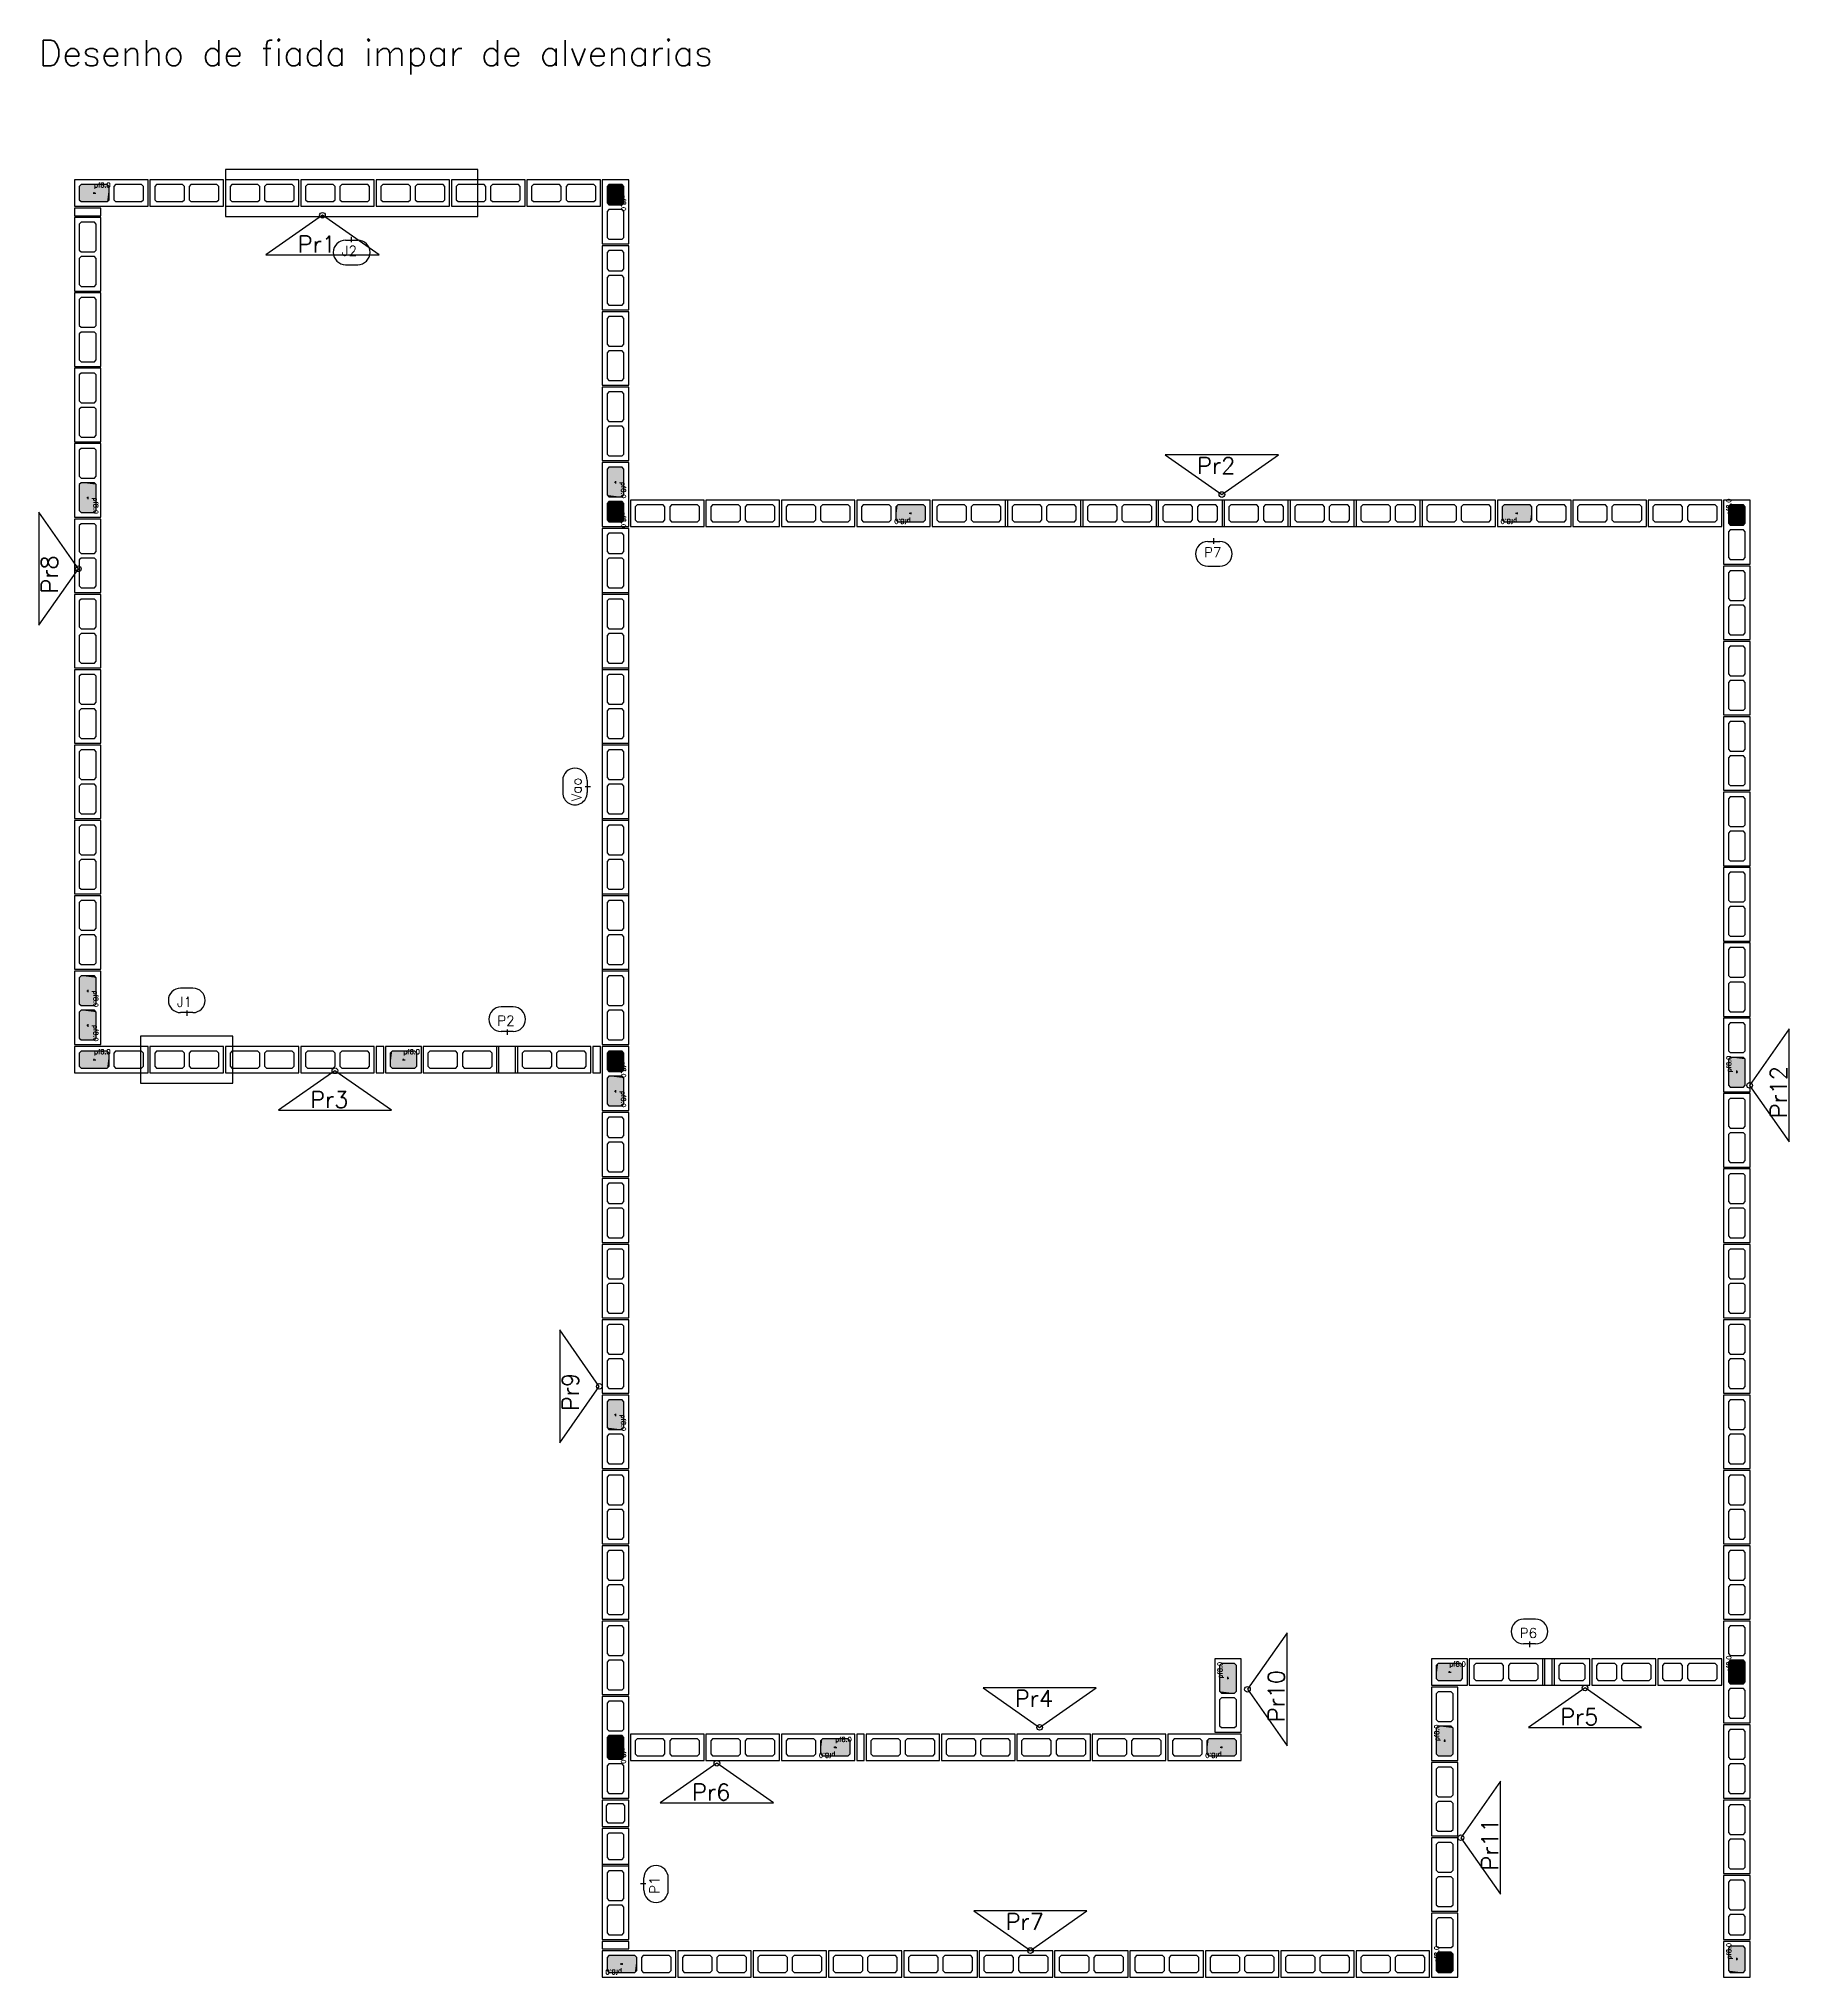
# Model space of a CAD drawing. Extents: x -19 to 910, y -954 to 75.
import ezdxf

# ---------------------------------------------------------------- set-up
doc = ezdxf.new("R2010")
doc.units = 0
doc.header["$LTSCALE"] = 25
doc.linetypes.add('ESTILO_TQS_0001', pattern=[1, 0.7, -0.3])
doc.layers.get('0').update_dxf_attribs({"linetype": 'CONTINUOUS'})
for name, color, linetype in [('106', 5, 'CONTINUOUS'), ('161', 7, 'CONTINUOUS'), ('198', 11, 'CONTINUOUS'), ('203', 7, 'ESTILO_TQS_0001'), ('213', 77, 'CONTINUOUS'), ('216', 3, 'CONTINUOUS'), ('222', 1, 'CONTINUOUS'), ('237', 6, 'CONTINUOUS'), ('241', 2, 'CONTINUOUS'), ('245', 10, 'CONTINUOUS'), ('251', 1, 'CONTINUOUS'), ('252', 1, 'CONTINUOUS')]:
    doc.layers.add(name, color=color, linetype=linetype)
doc.styles.get("Standard").update_dxf_attribs({"font": 'ROMANS.SHX'})

# ---------------------------------------------------------------- blocks, each defined once
blk = doc.blocks.new('P0515')
blk.add_lwpolyline([(-2, -7), (2, -7), (2, 7), (-2, 7), (-2, -7)])
blk = doc.blocks.new('P4015G')
blk.add_lwpolyline([(-19.5, -7), (19.5, -7), (19.5, 7), (-19.5, 7), (-19.5, -7)])
at = {"layer": '203'}
for points in [[(-17, -3.5), (-16, -4.5), (-2.25, -4.5), (-1.25, -3.5), (-1.25, 3.5), (-2.25, 4.5), (-16, 4.5), (-17, 3.5), (-17, -3.5)], [(1.25, -3.5), (2.25, -4.5), (16, -4.5), (17, -3.5), (17, 3.5), (16, 4.5), (2.25, 4.5), (1.25, 3.5), (1.25, -3.5)]]:
    blk.add_lwpolyline(points, dxfattribs=at)
at = {"layer": '213'}
for points in [[(1.25, -3.5), (17, 3.5), (16, 4.5)], [(1.25, -3.5), (16, 4.5), (2.25, 4.5)], [(1.25, -3.5), (2.25, 4.5), (1.25, 3.5)], [(1.25, -3.5), (17, -3.5), (17, 3.5)], [(1.25, -3.5), (1.25, 3.5), (1.25, -3.5)], [(1.25, -3.5), (2.25, -4.5), (16, -4.5)], [(1.25, -3.5), (16, -4.5), (17, -3.5)]]:
    blk.add_solid(points, dxfattribs=at)
blk = doc.blocks.new('P4015')
blk.add_lwpolyline([(-19.5, -7), (19.5, -7), (19.5, 7), (-19.5, 7), (-19.5, -7)])
at = {"layer": '203'}
for points in [[(-17, -3.5), (-16, -4.5), (-2.25, -4.5), (-1.25, -3.5), (-1.25, 3.5), (-2.25, 4.5), (-16, 4.5), (-17, 3.5), (-17, -3.5)], [(1.25, -3.5), (2.25, -4.5), (16, -4.5), (17, -3.5), (17, 3.5), (16, 4.5), (2.25, 4.5), (1.25, 3.5), (1.25, -3.5)]]:
    blk.add_lwpolyline(points, dxfattribs=at)
blk = doc.blocks.new('_BLVAO')
blk.add_lwpolyline([(-0.5, -0.5), (0.5, -0.5), (0.5, 0.5), (-0.5, 0.5), (-0.5, -0.5)])
blk = doc.blocks.new('_IDNPRT')
for p, q in [((-0.25, 0), (0.25, 0)), ((0, -0.086155), (0, 0.134385)), ((-0.25, -1), (0.25, -1))]:
    blk.add_line(p, q)
for centre, start, end in [((-0.25, -0.5), 90, 270), ((0.25, -0.5), 270, 90)]:
    blk.add_arc(centre, 0.5, start, end)
blk = doc.blocks.new('_PFERV')
for p, q in [((-0.55, 0), (1.05, 0)), ((0, -0.55), (0, 0.55))]:
    blk.add_line(p, q)
for points in [[(-0.354, 0.354), (-0.5, 0), (-0.354, -0.354)], [(-0.354, 0.354), (0.354, 0.354), (0, 0.5)], [(-0.354, 0.354), (0, 0.5), (-0.354, 0.354)], [(-0.354, 0.354), (-0.354, -0.354), (0, -0.5)], [(-0.354, 0.354), (0, -0.5), (0.354, -0.354)], [(-0.354, 0.354), (0.354, -0.354), (0.5, 0)], [(-0.354, 0.354), (0.5, 0), (0.354, 0.354)]]:
    blk.add_solid(points)
blk = doc.blocks.new('_PFERV_PF8_0')
at = {"xscale": 0.8, "yscale": 0.8}
blk.add_blockref('_PFERV', (0, 0), dxfattribs=at)
at = {"layer": '198'}
blk.add_text('pf8.0', height=2.5, dxfattribs=at).set_placement((0, 3))
blk = doc.blocks.new('_IDNPAR')
for p, q in [((0, 0), (-1, -0.7)), ((1, -0.7), (0, 0)), ((-1, -0.7), (1, -0.7))]:
    blk.add_line(p, q)
blk.add_circle((0, 0), 0.05)
blk = doc.blocks.new('P3515')
blk.add_lwpolyline([(-17, -7), (17, -7), (17, 7), (-17, 7), (-17, -7)])
at = {"layer": '203'}
for points in [[(-14.5, -3.5), (-13.5, -4.5), (-4.75, -4.5), (-3.75, -3.5), (-3.75, 3.5), (-4.75, 4.5), (-13.5, 4.5), (-14.5, 3.5), (-14.5, -3.5)], [(-1.25, -3.5), (-0.25, -4.5), (13.5, -4.5), (14.5, -3.5), (14.5, 3.5), (13.5, 4.5), (-0.25, 4.5), (-1.25, 3.5), (-1.25, -3.5)]]:
    blk.add_lwpolyline(points, dxfattribs=at)
blk = doc.blocks.new('P4015F')
blk.add_lwpolyline([(-19.5, -7), (19.5, -7), (19.5, 7), (-19.5, 7), (-19.5, -7)])
at = {"layer": '203'}
for points in [[(-17, -3.5), (-16, -4.5), (-2.25, -4.5), (-1.25, -3.5), (-1.25, 3.5), (-2.25, 4.5), (-16, 4.5), (-17, 3.5), (-17, -3.5)], [(1.25, -3.5), (2.25, -4.5), (16, -4.5), (17, -3.5), (17, 3.5), (16, 4.5), (2.25, 4.5), (1.25, 3.5), (1.25, -3.5)]]:
    blk.add_lwpolyline(points, dxfattribs=at)
at = {"layer": '213'}
for points in [[(-17, -3.5), (-1.25, 3.5), (-2.25, 4.5)], [(-17, -3.5), (-2.25, 4.5), (-16, 4.5)], [(-17, -3.5), (-16, 4.5), (-17, 3.5)], [(-17, -3.5), (-1.25, -3.5), (-1.25, 3.5)], [(-17, -3.5), (-17, 3.5), (-17, -3.5)], [(1.25, -3.5), (17, 3.5), (16, 4.5)], [(1.25, -3.5), (16, 4.5), (2.25, 4.5)], [(1.25, -3.5), (2.25, 4.5), (1.25, 3.5)], [(1.25, -3.5), (17, -3.5), (17, 3.5)], [(1.25, -3.5), (1.25, 3.5), (1.25, -3.5)], [(-17, -3.5), (-16, -4.5), (-2.25, -4.5)], [(-17, -3.5), (-2.25, -4.5), (-1.25, -3.5)], [(1.25, -3.5), (2.25, -4.5), (16, -4.5)], [(1.25, -3.5), (16, -4.5), (17, -3.5)]]:
    blk.add_solid(points, dxfattribs=at)
blk = doc.blocks.new('P2015G')
blk.add_lwpolyline([(-9.5, -7), (9.5, -7), (9.5, 7), (-9.5, 7), (-9.5, -7)])
at = {"layer": '203'}
blk.add_lwpolyline([(-7, -3.5), (-6, -4.5), (6, -4.5), (7, -3.5), (7, 3.5), (6, 4.5), (-6, 4.5), (-7, 3.5), (-7, -3.5)], dxfattribs=at)
at = {"layer": '213'}
for points in [[(-7, -3.5), (7, 3.5), (6, 4.5)], [(-7, -3.5), (6, 4.5), (-6, 4.5)], [(-7, -3.5), (-6, 4.5), (-7, 3.5)], [(-7, -3.5), (7, -3.5), (7, 3.5)], [(-7, -3.5), (-7, 3.5), (-7, -3.5)], [(-7, -3.5), (-6, -4.5), (6, -4.5)], [(-7, -3.5), (6, -4.5), (7, -3.5)]]:
    blk.add_solid(points, dxfattribs=at)
blk = doc.blocks.new('P1015')
blk.add_lwpolyline([(-4.5, -7), (4.5, -7), (4.5, 7), (-4.5, 7), (-4.5, -7)])
blk = doc.blocks.new('P2015')
blk.add_lwpolyline([(-9.5, -7), (9.5, -7), (9.5, 7), (-9.5, 7), (-9.5, -7)])
at = {"layer": '203'}
blk.add_lwpolyline([(-7, -3.5), (-6, -4.5), (6, -4.5), (7, -3.5), (7, 3.5), (6, 4.5), (-6, 4.5), (-7, 3.5), (-7, -3.5)], dxfattribs=at)
blk = doc.blocks.new('P3515G2')
blk.add_lwpolyline([(-17, -7), (17, -7), (17, 7), (-17, 7), (-17, -7)])
at = {"layer": '203'}
for points in [[(-14.5, -3.5), (-13.5, -4.5), (-4.75, -4.5), (-3.75, -3.5), (-3.75, 3.5), (-4.75, 4.5), (-13.5, 4.5), (-14.5, 3.5), (-14.5, -3.5)], [(-1.25, -3.5), (-0.25, -4.5), (13.5, -4.5), (14.5, -3.5), (14.5, 3.5), (13.5, 4.5), (-0.25, 4.5), (-1.25, 3.5), (-1.25, -3.5)]]:
    blk.add_lwpolyline(points, dxfattribs=at)
at = {"layer": '213'}
for points in [[(-14.5, -3.5), (-3.75, 3.5), (-4.75, 4.5)], [(-14.5, -3.5), (-4.75, 4.5), (-13.5, 4.5)], [(-14.5, -3.5), (-13.5, 4.5), (-14.5, 3.5)], [(-14.5, -3.5), (-3.75, -3.5), (-3.75, 3.5)], [(-14.5, -3.5), (-14.5, 3.5), (-14.5, -3.5)], [(-14.5, -3.5), (-13.5, -4.5), (-4.75, -4.5)], [(-14.5, -3.5), (-4.75, -4.5), (-3.75, -3.5)]]:
    blk.add_solid(points, dxfattribs=at)
blk = doc.blocks.new('P3515F')
blk.add_lwpolyline([(-17, -7), (17, -7), (17, 7), (-17, 7), (-17, -7)])
at = {"layer": '203'}
for points in [[(-14.5, -3.5), (-13.5, -4.5), (-4.75, -4.5), (-3.75, -3.5), (-3.75, 3.5), (-4.75, 4.5), (-13.5, 4.5), (-14.5, 3.5), (-14.5, -3.5)], [(-1.25, -3.5), (-0.25, -4.5), (13.5, -4.5), (14.5, -3.5), (14.5, 3.5), (13.5, 4.5), (-0.25, 4.5), (-1.25, 3.5), (-1.25, -3.5)]]:
    blk.add_lwpolyline(points, dxfattribs=at)
at = {"layer": '213'}
for points in [[(-14.5, -3.5), (-3.75, 3.5), (-4.75, 4.5)], [(-14.5, -3.5), (-4.75, 4.5), (-13.5, 4.5)], [(-14.5, -3.5), (-13.5, 4.5), (-14.5, 3.5)], [(-14.5, -3.5), (-3.75, -3.5), (-3.75, 3.5)], [(-14.5, -3.5), (-14.5, 3.5), (-14.5, -3.5)], [(-1.25, -3.5), (14.5, 3.5), (13.5, 4.5)], [(-1.25, -3.5), (13.5, 4.5), (-0.25, 4.5)], [(-1.25, -3.5), (-0.25, 4.5), (-1.25, 3.5)], [(-1.25, -3.5), (14.5, -3.5), (14.5, 3.5)], [(-1.25, -3.5), (-1.25, 3.5), (-1.25, -3.5)], [(-14.5, -3.5), (-13.5, -4.5), (-4.75, -4.5)], [(-14.5, -3.5), (-4.75, -4.5), (-3.75, -3.5)], [(-1.25, -3.5), (-0.25, -4.5), (13.5, -4.5)], [(-1.25, -3.5), (13.5, -4.5), (14.5, -3.5)]]:
    blk.add_solid(points, dxfattribs=at)
blk = doc.blocks.new('P5515G1')
blk.add_lwpolyline([(-27, -7), (27, -7), (27, 7), (-27, 7), (-27, -7)])
at = {"layer": '203'}
for points in [[(-24.5, -3.5), (-23.5, -4.5), (-9.75, -4.5), (-8.75, -3.5), (-8.75, 3.5), (-9.75, 4.5), (-23.5, 4.5), (-24.5, 3.5), (-24.5, -3.5)], [(-6.25, -3.5), (-5.25, -4.5), (5.25, -4.5), (6.25, -3.5), (6.25, 3.5), (5.25, 4.5), (-5.25, 4.5), (-6.25, 3.5), (-6.25, -3.5)], [(8.75, -3.5), (9.75, -4.5), (23.5, -4.5), (24.5, -3.5), (24.5, 3.5), (23.5, 4.5), (9.75, 4.5), (8.75, 3.5), (8.75, -3.5)]]:
    blk.add_lwpolyline(points, dxfattribs=at)
at = {"layer": '213'}
for points in [[(-6.25, -3.5), (6.25, 3.5), (5.25, 4.5)], [(-6.25, -3.5), (5.25, 4.5), (-5.25, 4.5)], [(-6.25, -3.5), (-5.25, 4.5), (-6.25, 3.5)], [(-6.25, -3.5), (6.25, -3.5), (6.25, 3.5)], [(-6.25, -3.5), (-6.25, 3.5), (-6.25, -3.5)], [(-6.25, -3.5), (-5.25, -4.5), (5.25, -4.5)], [(-6.25, -3.5), (5.25, -4.5), (6.25, -3.5)]]:
    blk.add_solid(points, dxfattribs=at)
blk = doc.blocks.new('K1515')
blk.add_lwpolyline([(-7, -7), (7, -7), (7, 7), (-7, 7), (-7, -7)])
at = {"layer": '203'}
blk.add_lwpolyline([(-5, -4), (-4, -5), (4, -5), (5, -4), (5, 4), (4, 5), (-4, 5), (-5, 4), (-5, -4)], dxfattribs=at)

msp = doc.modelspace()

# ---------------------------------------------------------------- block references
at = {"layer": '106', "xscale": 13, "yscale": 13}
for p in [(147, -32), (604.5, -192)]:
    msp.add_blockref('_IDNPRT', p, dxfattribs=at)
for p, rotation in [((272, -322), 270), ((59.5, -442), 180), ((229.5, -452), 180), ((772, -777), 180), ((302, -904.5), 90)]:
    msp.add_blockref('_IDNPRT', p, dxfattribs=dict(at, rotation=rotation))
at = {"layer": '161'}
for p in [(10.375, -7), (10.375, -467), (174.5, -467), (729.5, -792), (403.625, -832)]:
    msp.add_blockref('_PFERV_PF8_0', p, dxfattribs=at)
for p, rotation in [((287, -7.875), 270), ((287, -160.375), 270), ((7, -168.625), 270), ((882, -177.875), 90), ((287, -176.125), 270), ((443.625, -177), 180), ((765.375, -177), 180), ((7, -430.375), 270), ((7, -448.625), 270), ((287, -467.875), 270), ((882, -473.625), 90), ((287, -483.625), 270), ((287, -655.375), 270), ((612, -795.375), 90), ((882, -792), 90), ((727, -828.625), 90), ((287, -832), 270), ((403.625, -832), 180), ((608.625, -832), 180), ((882, -944.5), 90), ((290.375, -947), 180), ((727, -946.125), 90)]:
    msp.add_blockref('_PFERV_PF8_0', p, dxfattribs=dict(at, rotation=rotation))
at = {"layer": '237', "xscale": 30, "yscale": 30}
for p in [(131.530031, -18.784714), (138.121187, -472.852251), (801.435824, -800.453086), (340.785273, -840.457034)]:
    msp.add_blockref('_IDNPAR', p, dxfattribs=at)
for p, rotation in [((608.733001, -167.006623), 180), ((1.990692, -206.420228), 270), ((888.787409, -480.601225), 90), ((278.408066, -640.383039), 270), ((622.331388, -801.186631), 90), ((512.066782, -821.377552), 180), ((735.591191, -879.923662), 90), ((507.149555, -939.826379), 180)]:
    msp.add_blockref('_IDNPAR', p, dxfattribs=dict(at, rotation=rotation))
at = {"layer": '241'}
for name, p, rotation in [('P4015G', (19.5, -7), 180), ('P3515G2', (287, -17), 270), ('P0515', (7, -17), 270), ('P4015', (7, -39.5), 270), ('P3515', (287, -52), 270), ('P4015', (7, -79.5), 270), ('P4015', (287, -89.5), 270), ('P4015', (7, -119.5), 270), ('P4015', (287, -129.5), 270), ('P4015G', (7, -159.5), 270), ('P3515F', (287, -167), 90), ('P4015', (314.5, -177), 180), ('P4015', (354.5, -177), 180), ('P4015', (394.5, -177), 180), ('P4015G', (774.5, -177), 180), ('P4015', (814.5, -177), 180), ('P4015', (854.5, -177), 180), ('P3515G2', (882, -187), 270), ('P4015', (7, -199.5), 270), ('P4015', (882, -224.5), 270), ('P4015', (7, -239.5), 270), ('P4015', (882, -264.5), 270), ('P4015', (7, -279.5), 270), ('P4015', (882, -304.5), 270), ('P4015', (7, -319.5), 270), ('P4015', (882, -344.5), 270), ('P4015', (7, -359.5), 270), ('P4015', (882, -384.5), 270), ('P4015', (7, -399.5), 270), ('P4015', (882, -424.5), 270), ('P4015F', (7, -439.5), 270), ('P4015G', (882, -464.5), 270), ('P0515', (277, -467), 180), ('P3515F', (287, -477), 270), ('P4015', (882, -504.5), 270), ('P3515', (287, -512), 270), ('P3515', (287, -547), 270), ('P4015', (882, -544.5), 270), ('P4015', (287, -584.5), 270), ('P4015', (882, -584.5), 270), ('P4015', (287, -624.5), 270), ('P4015', (882, -624.5), 270), ('P4015G', (287, -664.5), 90), ('P4015', (882, -664.5), 270), ('P4015', (287, -704.5), 270), ('P4015', (882, -704.5), 270), ('P4015', (287, -744.5), 270), ('P4015', (882, -744.5), 270), ('P4015', (287, -784.5), 270), ('P5515G1', (882, -792), 270), ('P4015G', (612, -804.5), 90), ('P4015G', (727, -819.5), 270), ('P5515G1', (287, -832), 270), ('P4015', (882, -839.5), 270), ('P4015', (314.5, -832), 180), ('P4015', (354.5, -832), 180), ('P0515', (417, -832), 180), ('P4015', (439.5, -832), 180), ('P4015', (479.5, -832), 180), ('P4015', (519.5, -832), 180), ('P4015', (559.5, -832), 180), ('P4015', (727, -859.5), 90), ('K1515', (287, -867), 270), ('P4015', (882, -879.5), 270), ('P4015', (727, -899.5), 90), ('P3515', (882, -917), 90), ('P3515G2', (727, -937), 90), ('P0515', (287, -937), 90), ('P2015G', (882, -944.5), 90), ('P4015G', (299.5, -947), 180), ('P4015', (339.5, -947), 180), ('P4015', (379.5, -947), 180), ('P4015', (419.5, -947), 180), ('P4015', (459.5, -947), 180), ('P4015', (499.5, -947), 180), ('P4015', (539.5, -947), 180), ('P4015', (579.5, -947), 180), ('P4015', (619.5, -947), 180), ('P4015', (659.5, -947), 180), ('P4015', (699.5, -947), 180)]:
    msp.add_blockref(name, p, dxfattribs=dict(at, rotation=rotation))
for name, p in [('P4015', (59.5, -7)), ('P4015', (259.5, -7)), ('P4015G', (434.5, -177)), ('P4015', (139.5, -467)), ('P0515', (162, -467)), ('P2015G', (174.5, -467)), ('P2015G', (729.5, -792)), ('P3515', (822, -792)), ('P3515', (857, -792)), ('P4015G', (394.5, -832)), ('P4015G', (599.5, -832))]:
    msp.add_blockref(name, p, dxfattribs=at)
at = {"layer": '245'}
for name, p in [('P4015', (99.5, -7)), ('P4015', (139.5, -7)), ('P4015', (179.5, -7)), ('P4015', (219.5, -7)), ('P4015', (59.5, -467)), ('P4015', (99.5, -467)), ('P4015', (759.5, -792)), ('P0515', (782, -792)), ('P2015', (794.5, -792))]:
    msp.add_blockref(name, p, dxfattribs=at)
for name, p, rotation in [('P4015', (474.5, -177), 180), ('P4015', (514.5, -177), 180), ('P4015', (554.5, -177), 180), ('P3515', (592, -177), 180), ('P3515', (627, -177), 180), ('P3515', (662, -177), 180), ('P3515', (697, -177), 180), ('P4015', (734.5, -177), 180), ('P3515', (287, -202), 270), ('P4015', (287, -239.5), 270), ('P4015', (287, -279.5), 270), ('P4015', (287, -319.5), 270), ('P4015', (287, -359.5), 270), ('P4015', (287, -399.5), 270), ('P4015', (287, -439.5), 270), ('P4015G', (19.5, -467), 180), ('P4015', (204.5, -467), 180), ('P1015', (229.5, -467), 180), ('P4015', (254.5, -467), 180), ('P2015', (287, -884.5), 90), ('P4015', (287, -914.5), 90)]:
    msp.add_blockref(name, p, dxfattribs=dict(at, rotation=rotation))
at = {"layer": '251', "xscale": 299, "yscale": 14}
msp.add_blockref('_BLVAO', (604.5, -177), dxfattribs=at)
at = {"layer": '251', "yscale": 14}
for p, xscale, rotation in [((287, -322), 274, 270), ((229.5, -467), 89, 180), ((772, -792), 64, 180), ((287, -904.5), 59, 90)]:
    msp.add_blockref('_BLVAO', p, dxfattribs=dict(at, xscale=xscale, rotation=rotation))
at = {"layer": '252', "xscale": 134, "yscale": 25}
msp.add_blockref('_BLVAO', (147, -7), dxfattribs=at)
at = {"layer": '252', "xscale": 49, "yscale": 25, "rotation": 180}
msp.add_blockref('_BLVAO', (59.5, -467), dxfattribs=at)

# ---------------------------------------------------------------- texts
at = {"layer": '216'}
for s, p in [('J2', (141.75, -40.3125)), ('P7', (599.25, -200.3125)), ('J1', (54.25, -438.9375)), ('P2', (224.25, -448.9375)), ('P6', (766.75, -773.9375))]:
    msp.add_text(s, height=5.25, dxfattribs=at).set_placement(p)
for s, p in [('Vao', (268.9375, -329.875)), ('P1', (310.3125, -909.75))]:
    msp.add_text(s, height=5.25, rotation=90, dxfattribs=at).set_placement(p)
at = {"layer": '222'}
msp.add_text('Desenho de fiada impar de alvenarias', height=13.75, dxfattribs=at).set_placement((-19.009308, 60.5))
at = {"layer": '237'}
for s, p in [('Pr1', (118.405031, -38.472214)), ('Pr2', (595.608001, -156.069123)), ('Pr3', (124.996187, -492.539751)), ('Pr4', (498.941782, -810.440052)), ('Pr5', (788.310824, -820.140586)), ('Pr6', (327.660273, -860.144534)), ('Pr7', (494.024555, -928.888879))]:
    msp.add_text(s, height=8.75, dxfattribs=at).set_placement(p)
for s, p in [('Pr8', (-8.946808, -219.545228)), ('Pr12', (908.474909, -498.101225)), ('Pr9', (267.470566, -653.508039)), ('Pr10', (642.018888, -818.686631)), ('Pr11', (755.278691, -897.423662))]:
    msp.add_text(s, height=8.75, rotation=90, dxfattribs=at).set_placement(p)

doc.saveas('drawing.dxf')
